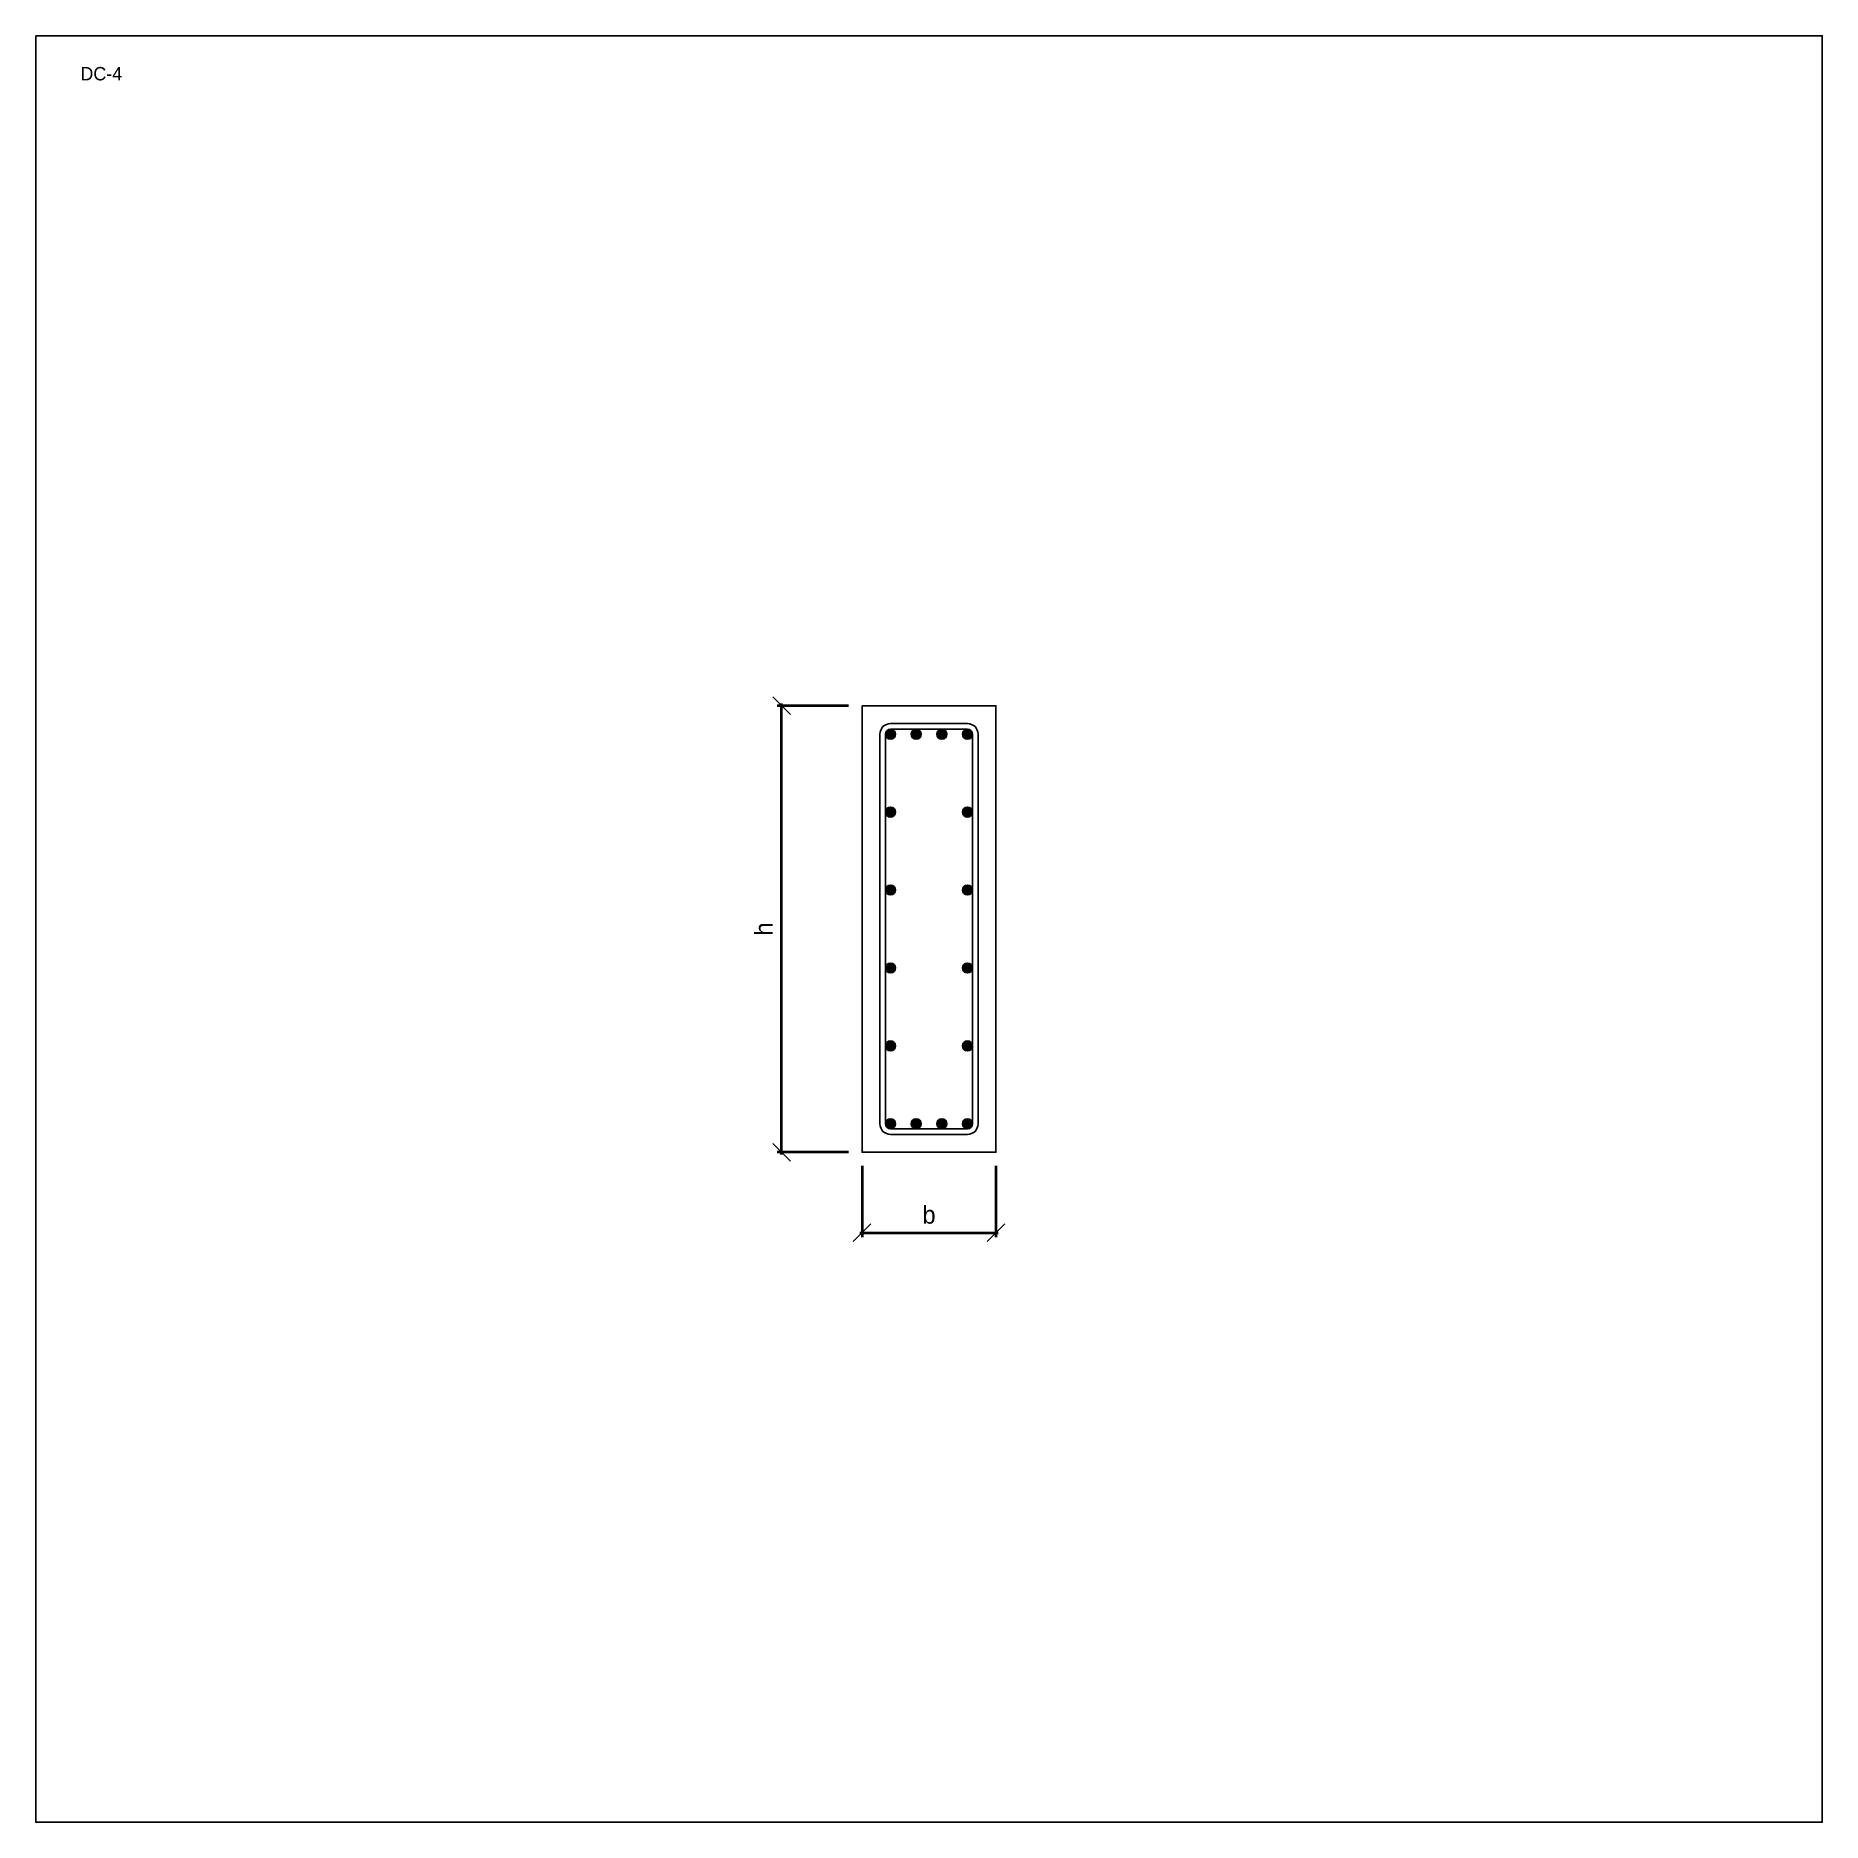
# Model space of a CAD drawing. Header units: metres. Extents: x 100 to 4100, y -23900 to 100.
# Drawn here: x 100 to 4100, y -15900 to -11900 of the extents above; entities that cross this region are included whole.
import ezdxf

# ---------------------------------------------------------------- set-up
doc = ezdxf.new("R2010")
doc.units = ezdxf.units.M
for name, color, linetype in [('Column', 3, 'Continuous'), ('DetailArea', 7, 'Continuous'), ('Rebar', 1, 'Continuous')]:
    doc.layers.add(name, color=color, linetype=linetype)
doc.styles.add('LiberationSerif', font='LiberationSerif-Regular.ttf')
doc.styles.add('OpenSansCondensed-Light', font='OpenSansCondensed-Light.ttf')
doc.dimstyles.new('EZDXF', dxfattribs={"dimtxt": 0.25, "dimasz": 0.175, "dimexe": 0.375, "dimexo": 0.125, "dimgap": 0.1, "dimtad": 1, "dimlfac": 100, "dimzin": 12, "dimdsep": 46, "dimtxsty": 'OpenSansCondensed-Light', "dimblk": 'ARCHTICK', "dimcen": 2.5, "dimazin": 3, "dimtfac": 0.5, "dimtmove": 2, "dimatfit": 3})

msp = doc.modelspace()

# ---------------------------------------------------------------- texts
at = {"style": 'LiberationSerif'}
msp.add_text('DC-4', height=30, dxfattribs=at).set_placement((200, -12000))

# ---------------------------------------------------------------- blocks, each defined once
blk = doc.blocks.new('_ARCHTICK')
at = {"color": 0, "linetype": 'BYBLOCK', "const_width": 0.15}
blk.add_lwpolyline([(-0.5, -0.5), (0.5, 0.5)], dxfattribs=at)

# ---------------------------------------------------------------- dimensions: what is measured, and where the dimension line sits
msp.add_linear_dim(base=(1770, -14400), p1=(1950, -14400), p2=(1950, -13400), angle=90, text='h', dimstyle='EZDXF', override={"dimtxt": 40, "dimexe": 10, "dimexo": 30, "dimgap": 20, "dimtxsty": 'LiberationSerif', "dimtsz": 20, "dimdle": 5, "dimclrd": 1, "dimclre": 1, "dimclrt": 1, "dimlwd": 35, "dimlwe": 35}).render()
msp.add_linear_dim(base=(1950, -14580), p1=(1950, -14400), p2=(2250, -14400), text='b', dimstyle='EZDXF', override={"dimtxt": 40, "dimexe": 10, "dimexo": 30, "dimgap": 20, "dimtxsty": 'LiberationSerif', "dimtsz": 20, "dimdle": 5, "dimclrd": 1, "dimclre": 1, "dimclrt": 1, "dimlwd": 35, "dimlwe": 35}).render()

# ---------------------------------------------------------------- hatches: boundary and pattern name
h = msp.add_hatch(color=1)
h.dxf.hatch_style = 1
edge = h.paths.add_edge_path()
edge.add_ellipse((2013.8125, -13463.8125), major_axis=(11.1125, 0), ratio=1, start_angle=0, end_angle=360)
h = msp.add_hatch(color=1)
h.dxf.hatch_style = 1
edge = h.paths.add_edge_path()
edge.add_ellipse((2071.27083, -13463.8125), major_axis=(11.1125, 0), ratio=1, start_angle=0, end_angle=360)
h = msp.add_hatch(color=1)
h.dxf.hatch_style = 1
edge = h.paths.add_edge_path()
edge.add_ellipse((2128.72917, -13463.8125), major_axis=(11.1125, 0), ratio=1, start_angle=0, end_angle=360)
h = msp.add_hatch(color=1)
h.dxf.hatch_style = 1
edge = h.paths.add_edge_path()
edge.add_ellipse((2186.1875, -13463.8125), major_axis=(11.1125, 0), ratio=1, start_angle=0, end_angle=360)
h = msp.add_hatch(color=1)
h.dxf.hatch_style = 1
edge = h.paths.add_edge_path()
edge.add_ellipse((2013.8125, -13638.2875), major_axis=(11.1125, 0), ratio=1, start_angle=0, end_angle=360)
h = msp.add_hatch(color=1)
h.dxf.hatch_style = 1
edge = h.paths.add_edge_path()
edge.add_ellipse((2186.1875, -13638.2875), major_axis=(11.1125, 0), ratio=1, start_angle=0, end_angle=360)
h = msp.add_hatch(color=1)
h.dxf.hatch_style = 1
edge = h.paths.add_edge_path()
edge.add_ellipse((2013.8125, -13812.7625), major_axis=(11.1125, 0), ratio=1, start_angle=0, end_angle=360)
h = msp.add_hatch(color=1)
h.dxf.hatch_style = 1
edge = h.paths.add_edge_path()
edge.add_ellipse((2186.1875, -13812.7625), major_axis=(11.1125, 0), ratio=1, start_angle=0, end_angle=360)
h = msp.add_hatch(color=1)
h.dxf.hatch_style = 1
edge = h.paths.add_edge_path()
edge.add_ellipse((2013.8125, -13987.2375), major_axis=(11.1125, 0), ratio=1, start_angle=0, end_angle=360)
h = msp.add_hatch(color=1)
h.dxf.hatch_style = 1
edge = h.paths.add_edge_path()
edge.add_ellipse((2186.1875, -13987.2375), major_axis=(11.1125, 0), ratio=1, start_angle=0, end_angle=360)
h = msp.add_hatch(color=1)
h.dxf.hatch_style = 1
edge = h.paths.add_edge_path()
edge.add_ellipse((2013.8125, -14161.7125), major_axis=(11.1125, 0), ratio=1, start_angle=0, end_angle=360)
h = msp.add_hatch(color=1)
h.dxf.hatch_style = 1
edge = h.paths.add_edge_path()
edge.add_ellipse((2186.1875, -14161.7125), major_axis=(11.1125, 0), ratio=1, start_angle=0, end_angle=360)
h = msp.add_hatch(color=1)
h.dxf.hatch_style = 1
edge = h.paths.add_edge_path()
edge.add_ellipse((2013.8125, -14336.1875), major_axis=(11.1125, 0), ratio=1, start_angle=0, end_angle=360)
h = msp.add_hatch(color=1)
h.dxf.hatch_style = 1
edge = h.paths.add_edge_path()
edge.add_ellipse((2071.27083, -14336.1875), major_axis=(11.1125, 0), ratio=1, start_angle=0, end_angle=360)
h = msp.add_hatch(color=1)
h.dxf.hatch_style = 1
edge = h.paths.add_edge_path()
edge.add_ellipse((2128.72917, -14336.1875), major_axis=(11.1125, 0), ratio=1, start_angle=0, end_angle=360)
h = msp.add_hatch(color=1)
h.dxf.hatch_style = 1
edge = h.paths.add_edge_path()
edge.add_ellipse((2186.1875, -14336.1875), major_axis=(11.1125, 0), ratio=1, start_angle=0, end_angle=360)

# ---------------------------------------------------------------- linework, layer by layer
at = {"layer": 'Column'}
msp.add_lwpolyline([(1950, -13400), (2250, -13400), (2250, -14400), (1950, -14400), (1950, -13400)], dxfattribs=at)
at = {"layer": 'DetailArea'}
msp.add_lwpolyline([(100, -11900), (4100, -11900), (4100, -15900), (100, -15900), (100, -11900)], dxfattribs=at)
at = {"layer": 'Rebar'}
for points in [[(2013.8125, -13440), (2186.1875, -13440)], [(1990, -13463.8125), (1990, -14336.1875)], [(2002.7, -13463.8125), (2002.7, -14336.1875)], [(2013.8125, -13452.7), (2186.1875, -13452.7)], [(2197.3, -13463.8125), (2197.3, -14336.1875)], [(2210, -13463.8125), (2210, -14336.1875)], [(2013.8125, -14347.3), (2186.1875, -14347.3)], [(2013.8125, -14360), (2186.1875, -14360)]]:
    msp.add_lwpolyline(points, dxfattribs=at)
for centre in [(2013.8125, -13463.8125), (2071.27083, -13463.8125), (2128.72917, -13463.8125), (2186.1875, -13463.8125), (2013.8125, -13638.2875), (2186.1875, -13638.2875), (2013.8125, -13812.7625), (2186.1875, -13812.7625), (2013.8125, -13987.2375), (2186.1875, -13987.2375), (2013.8125, -14161.7125), (2186.1875, -14161.7125), (2013.8125, -14336.1875), (2071.27083, -14336.1875), (2128.72917, -14336.1875), (2186.1875, -14336.1875)]:
    msp.add_circle(centre, 11.1125, dxfattribs=at)
for centre, start, end in [((2013.8125, -13463.8125), 90, 180), ((2186.1875, -13463.8125), 0, 90), ((2013.8125, -14336.1875), 180, 270), ((2186.1875, -14336.1875), 270, 0)]:
    msp.add_arc(centre, 23.8125, start, end, dxfattribs=at)

msp.set_redraw_order([(e.dxf.handle, doc.entitydb.next_handle()) for e in msp.query("TEXT MTEXT ATTDEF DIMENSION ARC_DIMENSION")])  # texts and dimensions are drawn at this point

doc.saveas('drawing.dxf')
